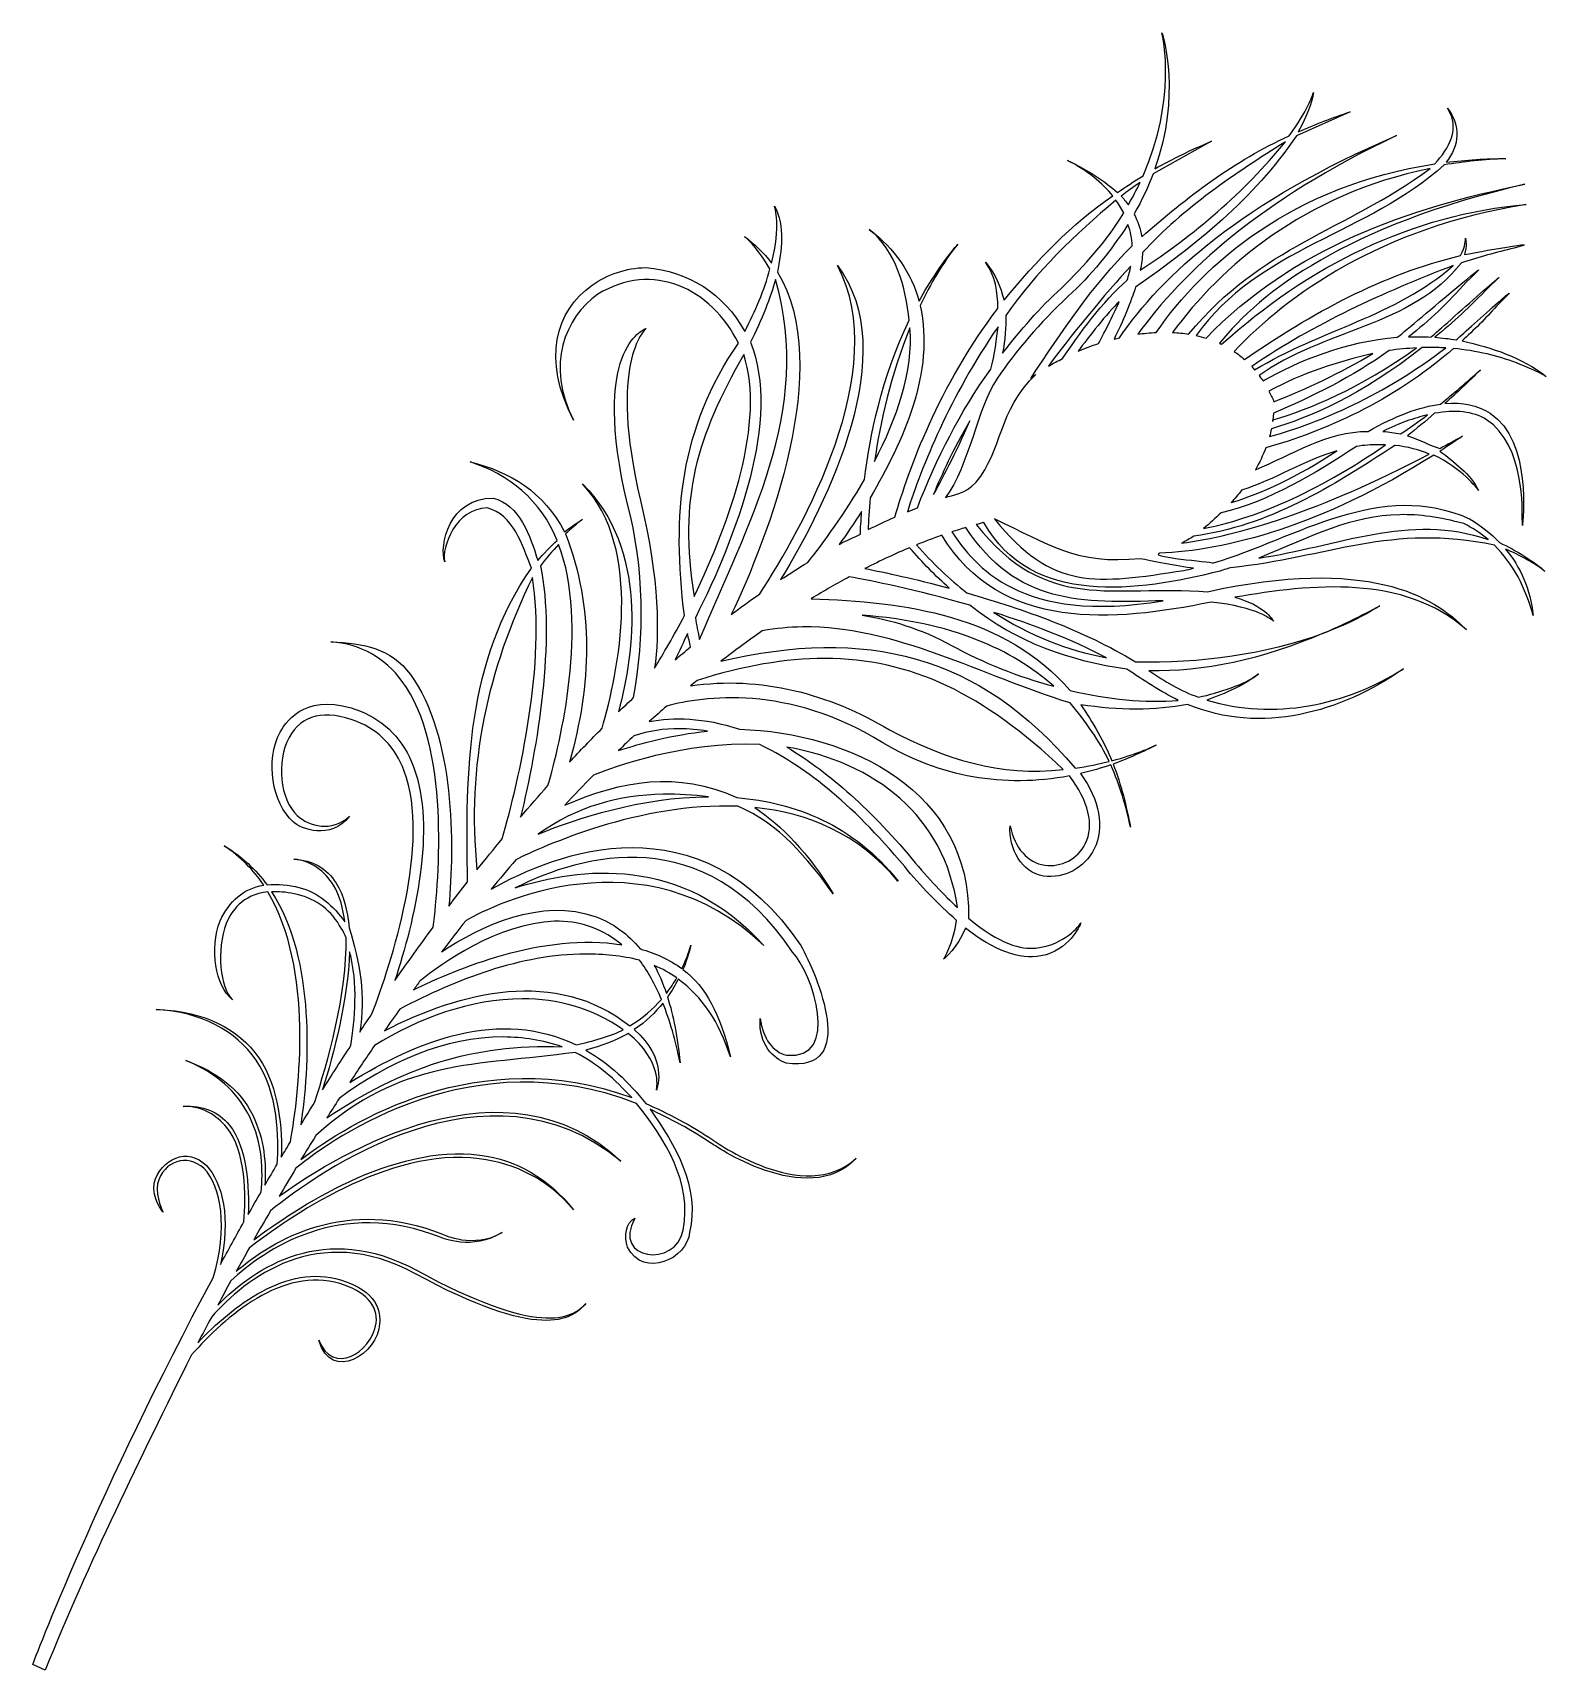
# Model space of a CAD drawing. Header units: centimetres. Extents: x -9.7 to 8.7, y -8.6 to 11.3.
import ezdxf

# ---------------------------------------------------------------- set-up
doc = ezdxf.new("R2010")
doc.units = ezdxf.units.CM
doc.header["$MEASUREMENT"] = 0
doc.layers.add('Layer 1', color=7, linetype='Continuous')

msp = doc.modelspace()

# ---------------------------------------------------------------- linework, layer by layer
at = {"layer": 'Layer 1', "color": 176}
for points, knots in [([(4.00495, 11.32029), (4.02115, 11.25744), (4.18515, 10.51555), (3.77592, 9.58066), (3.77592, 9.58066), (3.66876, 9.51594), (3.56618, 9.44841), (3.46587, 9.37891), (3.46587, 9.37891), (3.32177, 9.50908), (3.11272, 9.64805), (2.85732, 9.76835), (2.85732, 9.76835), (3.10095, 9.64659), (3.28663, 9.4888), (3.40964, 9.33923), (3.40964, 9.33923), (2.90649, 8.99487), (2.48162, 8.54818), (2.08755, 8.07005), (2.08755, 8.07005), (2.04354, 8.22728), (1.98124, 8.40241), (1.86018, 8.53059), (1.86018, 8.53059), (1.98077, 8.37287), (2.01382, 8.16518), (2.01066, 7.97083), (2.01066, 7.97083), (1.29262, 7.01773), (0.92954, 6.02414), (0.76133, 5.43331), (0.76133, 5.43331), (0.65189, 5.38558), (0.54305, 5.33519), (0.43473, 5.28201), (0.43473, 5.28201), (0.4387, 5.37931), (0.44667, 5.51327), (0.46119, 5.66979), (0.46119, 5.66979), (0.86126, 6.36455), (1.25118, 7.18558), (1.06643, 8.00721), (1.06643, 8.00721), (1.19254, 8.26771), (1.34272, 8.52132), (1.52366, 8.75135), (1.52366, 8.75135), (1.34068, 8.52972), (1.18501, 8.2973), (1.05402, 8.05848), (1.05402, 8.05848), (0.96134, 8.40415), (0.75812, 8.69585), (0.44879, 8.92912), (0.44879, 8.92912), (0.77314, 8.67168), (0.89112, 8.22681), (0.93579, 7.82614), (0.93579, 7.82614), (0.59854, 7.12573), (0.45283, 6.41163), (0.39091, 5.88889), (0.39091, 5.88889), (0.15361, 5.47675), (-0.1102, 5.11932), (-0.29949, 4.88182), (-0.29949, 4.88182), (-0.40892, 4.81535), (-0.51941, 4.7456), (-0.62773, 4.67429), (-0.62773, 4.67429), (-0.05374, 5.61765), (0.85351, 7.44301), (0.06349, 8.4909), (0.06349, 8.4909), (0.73408, 7.22182), (-0.37262, 5.28024), (-0.8824, 4.50066), (-0.8824, 4.50066), (-0.99855, 4.41973), (-1.11357, 4.33544), (-1.22801, 4.2493), (-1.22801, 4.2493), (-0.78505, 5.17768), (0.03079, 7.27529), (-0.6666, 8.40988), (-0.6666, 8.40988), (-0.6173, 8.67202), (-0.56903, 8.96768), (-0.70298, 9.21438), (-0.70298, 9.21438), (-0.69574, 9.19569), (-0.62233, 8.97648), (-0.73936, 8.5215), (-0.73936, 8.5215), (-0.82995, 8.64803), (-0.94545, 8.75084), (-1.0676, 8.84561), (-1.0676, 8.84561), (-0.94086, 8.73623), (-0.83958, 8.59039), (-0.76085, 8.45019), (-0.76085, 8.45019), (-0.81927, 8.18505), (-0.94296, 7.93991), (-1.06264, 7.69137), (-1.06264, 7.69137), (-1.32715, 8.1561), (-1.74186, 8.41953), (-2.26815, 8.4661), (-2.26815, 8.4661), (-2.50444, 8.46232), (-2.7296, 8.38513), (-2.91721, 8.25278), (-2.91721, 8.25278), (-3.36222, 7.93853), (-3.53012, 7.35683), (-3.14541, 6.60988), (-3.14541, 6.60988), (-3.48545, 7.2837), (-3.24694, 7.86136), (-2.85106, 8.14116), (-2.85106, 8.14116), (-2.18576, 8.5529), (-1.46572, 8.21177), (-1.14202, 7.54833), (-1.14202, 7.54833), (-1.85191, 6.50735), (-1.95091, 5.46602), (-1.79686, 4.23607), (-1.79686, 4.23607), (-1.92299, 3.98782), (-2.05773, 3.77218), (-2.15984, 3.59611), (-2.15984, 3.59611), (-2.10166, 4.00898), (-2.09672, 4.64909), (-2.33099, 5.63589), (-2.33099, 5.63589), (-2.72575, 7.30019), (-2.28528, 7.70901), (-2.26071, 7.72775), (-2.26071, 7.72775), (-2.29979, 7.71506), (-2.93475, 7.46668), (-2.48974, 5.59206), (-2.48974, 5.59206), (-2.28203, 4.82867), (-2.27925, 3.9692), (-2.4145, 3.24058), (-2.4145, 3.24058), (-2.47614, 3.18246), (-2.53838, 3.12519), (-2.59971, 3.06529), (-2.59971, 3.06529), (-2.40284, 3.80154), (-2.23819, 5.04248), (-3.0371, 5.83846), (-3.0371, 5.83846), (-2.28217, 5.04473), (-2.59973, 3.54562), (-2.79814, 2.86686), (-2.79814, 2.86686), (-2.93184, 2.73209), (-3.0638, 2.5949), (-3.19419, 2.4551), (-3.19419, 2.4551), (-2.9271, 3.39818), (-2.89399, 4.32653), (-3.24132, 5.22909), (-3.24132, 5.22909), (-3.17655, 5.29029), (-3.11002, 5.35075), (-3.03792, 5.4052), (-3.03792, 5.4052), (-3.11429, 5.3591), (-3.18523, 5.30739), (-3.25372, 5.25389), (-3.25372, 5.25389), (-3.51277, 5.74208), (-3.9098, 5.98459), (-4.40218, 6.10387), (-4.40218, 6.10387), (-3.93427, 5.95734), (-3.54156, 5.64135), (-3.34467, 5.15054), (-3.34467, 5.15054), (-3.41862, 5.08377), (-3.51615, 4.97718), (-3.57867, 4.90663), (-3.57867, 4.90663), (-3.67539, 5.20859), (-3.79496, 5.58001), (-4.12271, 5.66565), (-4.12271, 5.66565), (-4.65845, 5.66566), (-4.77933, 5.08513), (-4.71059, 4.88926), (-4.71059, 4.88926), (-4.75494, 5.06168), (-4.57198, 5.54493), (-4.19299, 5.54493), (-4.19299, 5.54493), (-3.87911, 5.46587), (-3.7632, 5.08941), (-3.65721, 4.81237), (-3.65721, 4.81237), (-4.44366, 3.68405), (-4.45843, 2.35122), (-4.43195, 1.00072), (-4.43195, 1.00072), (-4.50833, 0.90306), (-4.5849, 0.80549), (-4.66015, 0.70637), (-4.66015, 0.70637), (-4.59264, 1.43287), (-4.58565, 2.78655), (-5.12813, 3.52005), (-5.12813, 3.52005), (-5.36542, 3.84065), (-5.69272, 3.90046), (-6.09303, 3.91857), (-6.09303, 3.91857), (-5.7308, 3.88849), (-5.43927, 3.72631), (-5.2257, 3.43736), (-5.2257, 3.43736), (-4.64371, 2.65044), (-4.77584, 1.04931), (-4.85032, 0.45005), (-4.85032, 0.45005), (-5.00871, 0.23595), (-5.1645, 0.01982), (-5.31665, -0.19818), (-5.31665, -0.19818), (-5.07544, 0.53487), (-4.80842, 1.64951), (-5.08927, 2.39887), (-5.08927, 2.39887), (-5.21211, 2.72581), (-5.42904, 2.95292), (-5.73502, 3.07439), (-5.73502, 3.07439), (-6.35926, 3.32216), (-6.62415, 2.97911), (-6.70902, 2.82138), (-6.70902, 2.82138), (-6.89774, 2.47087), (-6.80544, 1.96219), (-6.55027, 1.72832), (-6.55027, 1.72832), (-6.45925, 1.64492), (-6.10408, 1.50045), (-5.86566, 1.79777), (-5.86566, 1.79777), (-6.08453, 1.60137), (-6.35629, 1.67293), (-6.50314, 1.8077), (-6.50314, 1.8077), (-6.71252, 2.00047), (-6.76093, 2.46032), (-6.60236, 2.75523), (-6.60236, 2.75523), (-6.45383, 3.03202), (-6.16078, 3.10017), (-5.77719, 2.94788), (-5.77719, 2.94788), (-5.50527, 2.84031), (-5.31198, 2.63829), (-5.20255, 2.34761), (-5.20255, 2.34761), (-4.87367, 1.47255), (-5.36189, 0.00568), (-5.59529, -0.60415), (-5.59529, -0.60415), (-5.64498, -0.67781), (-5.69388, -0.75112), (-5.74246, -0.82491), (-5.74246, -0.82491), (-5.67041, -0.38773), (-5.74232, 0.03165), (-5.8731, 0.44013), (-5.8731, 0.44013), (-5.89041, 0.65285), (-5.93862, 0.84086), (-6.0302, 0.98583), (-6.0302, 0.98583), (-6.14376, 1.16635), (-6.31609, 1.26321), (-6.54448, 1.27688), (-6.54448, 1.27688), (-6.33055, 1.25617), (-6.16806, 1.12837), (-6.06327, 0.96103), (-6.06327, 0.96103), (-5.97778, 0.82741), (-5.94756, 0.67091), (-5.92354, 0.51372), (-5.92354, 0.51372), (-6.05167, 0.70167), (-6.25645, 0.87816), (-6.48164, 0.93292), (-6.48164, 0.93292), (-6.60881, 0.96671), (-6.73954, 0.97345), (-6.86942, 0.96351), (-6.86942, 0.96351), (-7.00596, 1.14817), (-7.17644, 1.30964), (-7.38949, 1.43728), (-7.38949, 1.43728), (-7.1928, 1.30721), (-7.03482, 1.14433), (-6.90911, 0.95938), (-6.90911, 0.95938), (-7.16543, 0.92055), (-7.32175, 0.76446), (-7.43993, 0.52695), (-7.43993, 0.52695), (-7.57003, 0.18973), (-7.49604, -0.26658), (-7.28945, -0.43217), (-7.28945, -0.43217), (-7.44188, -0.29311), (-7.48585, 0.1788), (-7.36469, 0.49305), (-7.36469, 0.49305), (-7.30885, 0.63869), (-7.17301, 0.84632), (-6.86033, 0.87835), (-6.86033, 0.87835), (-6.30284, -0.0475), (-6.47448, -1.54285), (-6.58499, -2.15857), (-6.58499, -2.15857), (-6.62228, -2.22103), (-6.65968, -2.28299), (-6.69661, -2.34544), (-6.69661, -2.34544), (-6.68382, -2.02153), (-6.71852, -1.50262), (-6.97029, -1.13827), (-6.97029, -1.13827), (-7.22044, -0.77695), (-7.62987, -0.57919), (-8.18655, -0.54958), (-8.18655, -0.54958), (-8.18655, -0.54958), (-8.21632, -0.54958), (-8.21632, -0.54958), (-8.21632, -0.54958), (-7.67247, -0.57864), (-7.24569, -0.81423), (-7.00337, -1.16473), (-7.00337, -1.16473), (-6.73139, -1.5582), (-6.7228, -2.12097), (-6.74705, -2.43225), (-6.74705, -2.43225), (-6.79708, -2.51619), (-6.8458, -2.60078), (-6.89505, -2.68526), (-6.89505, -2.68526), (-6.87886, -2.43984), (-6.90094, -2.12711), (-7.04388, -1.83529), (-7.04388, -1.83529), (-7.19906, -1.51845), (-7.47692, -1.31257), (-7.85499, -1.17052), (-7.85499, -1.17052), (-7.48986, -1.3197), (-7.23092, -1.54943), (-7.08026, -1.85596), (-7.08026, -1.85596), (-6.92392, -2.17444), (-6.91594, -2.51979), (-6.94218, -2.76877), (-6.94218, -2.76877), (-6.99485, -2.86026), (-7.04782, -2.95174), (-7.09928, -3.04245), (-7.09928, -3.04245), (-7.08401, -2.71943), (-7.11043, -2.21922), (-7.32831, -1.95435), (-7.32831, -1.95435), (-7.46175, -1.79245), (-7.64909, -1.71632), (-7.88807, -1.7278), (-7.88807, -1.7278), (-7.66249, -1.72297), (-7.48368, -1.83386), (-7.35973, -1.98494), (-7.35973, -1.98494), (-7.12462, -2.27101), (-7.12538, -2.82342), (-7.15054, -3.13257), (-7.15054, -3.13257), (-7.24788, -3.30379), (-7.34233, -3.47697), (-7.43662, -3.65016), (-7.43662, -3.65016), (-7.30708, -3.09171), (-7.4104, -2.65623), (-7.60695, -2.44714), (-7.60695, -2.44714), (-7.82959, -2.21787), (-8.1623, -2.36156), (-8.24277, -2.66294), (-8.24277, -2.66294), (-8.27125, -2.84846), (-8.13839, -3.00686), (-8.13281, -3.01351), (-8.13281, -3.01351), (-8.13392, -3.01224), (-8.22629, -2.83481), (-8.20061, -2.67038), (-8.20061, -2.67038), (-8.12561, -2.38477), (-7.84243, -2.30118), (-7.63671, -2.47938), (-7.63671, -2.47938), (-7.42398, -2.7054), (-7.34251, -3.20624), (-7.52509, -3.81057), (-7.52509, -3.81057), (-8.91038, -6.38076), (-9.69801, -8.45963), (-9.717, -8.51105), (-9.717, -8.51105), (-9.717, -8.51105), (-9.56652, -8.58133), (-9.56652, -8.58133), (-9.56652, -8.58133), (-9.03818, -7.26942), (-8.41166, -6.01051), (-7.78885, -4.74984), (-7.78885, -4.74984), (-7.37757, -4.28294), (-6.68113, -3.67197), (-5.98637, -3.88085), (-5.98637, -3.88085), (-5.67648, -3.97452), (-5.51807, -4.14511), (-5.5432, -4.36454), (-5.5432, -4.36454), (-5.60569, -4.73821), (-6.07896, -4.99822), (-6.23938, -4.56794), (-6.23938, -4.56794), (-6.09224, -5.09746), (-5.5166, -4.7354), (-5.50268, -4.3695), (-5.50268, -4.3695), (-5.48649, -4.22809), (-5.52671, -3.97239), (-5.97563, -3.83702), (-5.97563, -3.83702), (-6.6311, -3.63973), (-7.28434, -4.15032), (-7.7103, -4.60184), (-7.7103, -4.60184), (-7.6545, -4.4962), (-7.59827, -4.39079), (-7.54245, -4.28516), (-7.54245, -4.28516), (-7.13662, -3.82691), (-6.25671, -3.11567), (-5.07191, -3.76013), (-5.07191, -3.76013), (-3.56001, -4.58257), (-3.16798, -4.33188), (-2.99576, -4.12393), (-2.99576, -4.12393), (-3.16835, -4.31627), (-3.57464, -4.52438), (-5.05289, -3.72044), (-5.05289, -3.72044), (-6.16755, -3.11423), (-7.01815, -3.68491), (-7.46804, -4.14295), (-7.46804, -4.14295), (-7.41473, -4.04451), (-7.36222, -3.94644), (-7.30929, -3.85025), (-7.30929, -3.85025), (-6.90671, -3.47201), (-5.98505, -2.82802), (-4.75275, -3.32357), (-4.75275, -3.32357), (-4.74908, -3.32527), (-4.3736, -3.48745), (-4.01275, -3.26156), (-4.01275, -3.26156), (-4.35776, -3.46318), (-4.73233, -3.28449), (-4.73704, -3.28223), (-4.73704, -3.28223), (-5.90401, -2.81387), (-6.79809, -3.34856), (-7.24645, -3.73533), (-7.24645, -3.73533), (-7.19285, -3.63863), (-7.13827, -3.54441), (-7.08522, -3.45007), (-7.08522, -3.45007), (-6.63574, -3.09775), (-5.38885, -2.21942), (-4.29056, -2.36445), (-4.29056, -2.36445), (-3.8497, -2.42275), (-3.44868, -2.61662), (-3.14706, -2.98374), (-3.14706, -2.98374), (-3.44978, -2.6026), (-3.8325, -2.38012), (-4.28477, -2.32063), (-4.28477, -2.32063), (-5.33783, -2.18158), (-6.52337, -2.96672), (-7.03148, -3.35168), (-7.03148, -3.35168), (-6.96402, -3.23308), (-6.89685, -3.11433), (-6.82725, -2.99697), (-6.82725, -2.99697), (-6.26129, -2.53871), (-4.19114, -1.04966), (-2.5716, -2.39422), (-2.5716, -2.39422), (-3.96465, -1.08002), (-5.96315, -2.27526), (-6.72059, -2.81755), (-6.72059, -2.81755), (-6.65515, -2.70464), (-6.58604, -2.59388), (-6.5205, -2.48104), (-6.5205, -2.48104), (-6.03499, -2.08587), (-4.36317, -0.91934), (-2.37977, -1.69225), (-2.37977, -1.69225), (-2.03104, -2.12274), (-1.69925, -2.66), (-1.81423, -3.23096), (-1.81423, -3.23096), (-1.89652, -3.69471), (-2.68861, -3.60184), (-2.40044, -3.08792), (-2.40044, -3.08792), (-2.51323, -3.13929), (-2.5322, -3.31038), (-2.48809, -3.4385), (-2.48809, -3.4385), (-2.2896, -3.83319), (-1.75745, -3.57406), (-1.73568, -3.26156), (-1.73568, -3.26156), (-1.60503, -2.71429), (-1.90781, -2.19457), (-2.21523, -1.76335), (-2.21523, -1.76335), (-1.99256, -1.86783), (-1.69144, -2.02511), (-1.47605, -2.17346), (-1.47605, -2.17346), (-1.46545, -2.18131), (-0.30014, -2.99321), (0.29004, -2.35867), (0.29004, -2.35867), (-0.33755, -2.94305), (-1.44174, -2.14328), (-1.4529, -2.13542), (-1.4529, -2.13542), (-1.69792, -1.96688), (-2.02129, -1.80213), (-2.26815, -1.69225), (-2.26815, -1.69225), (-2.46839, -1.43278), (-2.71229, -1.21141), (-2.9941, -1.04402), (-2.9941, -1.04402), (-2.82138, -0.99735), (-2.60603, -0.91837), (-2.48064, -0.84227), (-2.48064, -0.84227), (-2.07193, -1.1735), (-2.12858, -1.4925), (-2.13751, -1.52936), (-2.13751, -1.52936), (-2.12411, -1.49008), (-2.00254, -1.14982), (-2.40623, -0.79514), (-2.40623, -0.79514), (-2.26385, -0.69724), (-2.14942, -0.58607), (-2.05896, -0.47186), (-2.05896, -0.47186), (-1.97521, -0.68276), (-1.90533, -0.92427), (-1.85061, -1.19863), (-1.85061, -1.19863), (-1.87908, -0.88976), (-1.93071, -0.62549), (-2.00274, -0.39827), (-2.00274, -0.39827), (-1.9497, -0.32388), (-1.90784, -0.25092), (-1.8721, -0.18081), (-1.8721, -0.18081), (-1.58343, -0.39178), (-1.37109, -0.70685), (-1.23876, -1.12505), (-1.23876, -1.12505), (-1.36383, -0.60472), (-1.53279, -0.27998), (-1.81588, -0.06423), (-1.81588, -0.06423), (-1.75278, 0.08443), (-1.72667, 0.19869), (-1.71997, 0.2326), (-1.71997, 0.2326), (-1.7289, 0.19694), (-1.75904, 0.0865), (-1.82828, -0.05431), (-1.82828, -0.05431), (-1.98003, 0.05858), (-2.15444, 0.13529), (-2.33595, 0.18547), (-2.33595, 0.18547), (-2.48453, 0.36727), (-2.66199, 0.49667), (-2.86842, 0.57408), (-2.86842, 0.57408), (-3.53287, 0.82366), (-4.28603, 0.45494), (-4.74779, 0.15157), (-4.74779, 0.15157), (-4.64968, 0.27926), (-4.55199, 0.40732), (-4.45096, 0.53273), (-4.45096, 0.53273), (-4.10991, 0.72252), (-2.2986, 1.62333), (-0.83031, 0.22516), (-0.83031, 0.22516), (-1.82135, 1.33191), (-3.07817, 1.17913), (-3.854, 0.92713), (-3.854, 0.92713), (-3.03234, 1.33896), (-1.5565, 1.74461), (-0.48304, 0.14743), (-0.48304, 0.14743), (-0.23923, -0.10585), (0.10816, -1.17257), (-0.55663, -1.10686), (-0.55663, -1.10686), (-0.72302, -1.06818), (-0.84226, -0.90172), (-0.87743, -0.6612), (-0.87743, -0.6612), (-0.89642, -0.97726), (-0.70955, -1.15442), (-0.56159, -1.20277), (-0.56159, -1.20277), (0.32911, -1.33123), (-0.18432, -0.13073), (-0.38382, 0.22516), (-0.38382, 0.22516), (-1.60774, 2.04719), (-3.36919, 1.35219), (-4.14587, 0.91225), (-4.14587, 0.91225), (-4.04723, 1.03249), (-3.94701, 1.15141), (-3.84573, 1.26943), (-3.84573, 1.26943), (-3.52273, 1.42942), (-2.34197, 1.96838), (-1.14781, 1.91932), (-1.14781, 1.91932), (-0.64597, 1.70714), (-0.302, 1.28775), (0.01057, 0.85602), (0.01057, 0.85602), (-0.29166, 1.35237), (-0.61572, 1.68506), (-0.94193, 1.90361), (-0.94193, 1.90361), (-0.30582, 1.83943), (0.31701, 1.59093), (0.79771, 1.00898), (0.79771, 1.00898), (0.79771, 1.00898), (0.80102, 1.01064), (0.80102, 1.01064), (0.80102, 1.01064), (0.25662, 1.69413), (-0.45498, 1.96637), (-1.16186, 2.02432), (-1.16186, 2.02432), (-1.87981, 2.35196), (-2.55797, 2.23587), (-3.25207, 1.93172), (-3.25207, 1.93172), (-3.13718, 2.05515), (-3.02155, 2.17792), (-2.9015, 2.29635), (-2.9015, 2.29635), (-2.66305, 2.39374), (-1.80905, 2.71041), (-0.8824, 2.66842), (-0.8824, 2.66842), (-0.37485, 2.43031), (0.21785, 1.98061), (0.87956, 1.18592), (0.87956, 1.18592), (1.07061, 0.95047), (1.28327, 0.73416), (1.5096, 0.53273), (1.5096, 0.53273), (1.4727, 0.24689), (1.35418, 0.06304), (1.35251, 0.06062), (1.35251, 0.06062), (1.3597, 0.07146), (1.52473, 0.19809), (1.61792, 0.43682), (1.61792, 0.43682), (1.96502, 0.16657), (2.27231, 0.0523), (2.53569, 0.10031), (2.53569, 0.10031), (2.87517, 0.16316), (3.00875, 0.47066), (3.02104, 0.50214), (3.02104, 0.50214), (3.00428, 0.47489), (2.82789, 0.23483), (2.47451, 0.19622), (2.47451, 0.19622), (2.29452, 0.17644), (2.03714, 0.23988), (1.65595, 0.55754), (1.65595, 0.55754), (1.68793, 2.09945), (0.22771, 2.81472), (-1.12879, 2.85528), (-1.12879, 2.85528), (-1.56468, 3.00197), (-1.93383, 3.00317), (-2.22433, 2.94788), (-2.22433, 2.94788), (-2.1523, 3.01255), (-2.08219, 3.07559), (-2.01184, 3.13723), (-2.01184, 3.13723), (-1.57353, 3.25567), (-0.54218, 3.40709), (0.6125, 2.69157), (0.6125, 2.69157), (1.30935, 2.27364), (2.08529, 2.14062), (2.8813, 2.28725), (2.8813, 2.28725), (3.11436, 1.98824), (3.18614, 1.68899), (3.07478, 1.46374), (3.07478, 1.46374), (2.98433, 1.28008), (2.78104, 1.17434), (2.58282, 1.20329), (2.58282, 1.20329), (2.37176, 1.23417), (2.21782, 1.40804), (2.16031, 1.68119), (2.16031, 1.68119), (2.13965, 1.40381), (2.30574, 1.10907), (2.56711, 1.071), (2.56711, 1.071), (2.81552, 1.03474), (3.06863, 1.16966), (3.18309, 1.40173), (3.18309, 1.40173), (3.31221, 1.66284), (3.25032, 1.99132), (3.0169, 2.31702), (3.0169, 2.31702), (3.151, 2.34842), (3.27372, 2.3843), (3.38318, 2.42285), (3.38318, 2.42285), (3.49534, 2.17339), (3.5726, 1.91739), (3.62296, 1.66548), (3.62296, 1.66548), (3.57625, 1.9192), (3.51042, 2.17855), (3.41295, 2.43277), (3.41295, 2.43277), (3.69319, 2.53249), (3.8794, 2.63604), (3.93467, 2.66263), (3.93467, 2.66263), (3.88051, 2.63664), (3.68647, 2.54861), (3.39724, 2.47246), (3.39724, 2.47246), (3.31195, 2.68824), (3.15893, 2.95259), (3.01855, 3.15376), (3.01855, 3.15376), (3.47936, 3.08102), (3.92738, 3.0797), (4.31749, 3.1579), (4.31749, 3.1579), (5.21061, 2.78122), (6.184, 3.06323), (6.941, 3.58867), (6.941, 3.58867), (6.23307, 3.14176), (5.36522, 2.96411), (4.55066, 3.20999), (4.55066, 3.20999), (4.76369, 3.28251), (5.03309, 3.40296), (5.1807, 3.52997), (5.1807, 3.52997), (5.01845, 3.39797), (4.69863, 3.29988), (4.44979, 3.24471), (4.44979, 3.24471), (4.23284, 3.32061), (4.03694, 3.43903), (3.84786, 3.56717), (3.84786, 3.56717), (4.50844, 3.54891), (5.21801, 3.69982), (5.97858, 4.02689), (5.97858, 4.02689), (5.28812, 3.7705), (4.45315, 3.65581), (3.68332, 3.67549), (3.68332, 3.67549), (3.04324, 4.06301), (2.34081, 4.30699), (1.63528, 4.51223), (1.63528, 4.51223), (1.42143, 4.68205), (1.21686, 4.87577), (1.0226, 5.09514), (1.0226, 5.09514), (1.12385, 5.13721), (1.22705, 5.17668), (1.33018, 5.21255), (1.33018, 5.21255), (2.04893, 4.03559), (3.41937, 4.15995), (4.60357, 4.40061), (4.60357, 4.40061), (5.17635, 4.34062), (5.34845, 4.1803), (5.36012, 4.16827), (5.36012, 4.16827), (5.34623, 4.19654), (5.25741, 4.35475), (4.89296, 4.45932), (4.89296, 4.45932), (5.82362, 4.61897), (6.94714, 4.74151), (7.70581, 4.06244), (7.70581, 4.06244), (7.30559, 4.48353), (6.49884, 4.9507), (4.56141, 4.52712), (4.56141, 4.52712), (3.39362, 4.61421), (2.61237, 4.25566), (1.75021, 5.34319), (1.75021, 5.34319), (1.78104, 5.35188), (1.81187, 5.3604), (1.84281, 5.36882), (1.84281, 5.36882), (2.41569, 4.3342), (3.73077, 4.53459), (4.6937, 4.77268), (4.6937, 4.77268), (4.74157, 4.78683), (4.78977, 4.80253), (4.83839, 4.81816), (4.83839, 4.81816), (6.02358, 4.93834), (6.79495, 5.36108), (8.04729, 5.09184), (8.04729, 5.09184), (8.2735, 4.86893), (8.42693, 4.57026), (8.51693, 4.23773), (8.51693, 4.23773), (8.48511, 4.55845), (8.36316, 4.8273), (8.18041, 5.04553), (8.18041, 5.04553), (8.34731, 4.97442), (8.56266, 4.8609), (8.65997, 4.77268), (8.65997, 4.77268), (8.5542, 4.88043), (8.29828, 5.0353), (8.11013, 5.12326), (8.11013, 5.12326), (8.00327, 5.23475), (7.8796, 5.33198), (7.74385, 5.4143), (7.74385, 5.4143), (6.6638, 5.89537), (5.65243, 5.18599), (4.63251, 4.87604), (4.63251, 4.87604), (4.57734, 4.89332), (3.84501, 4.94787), (3.97519, 4.99427), (3.97519, 4.99427), (4.76864, 5.02484), (5.94143, 5.31696), (7.30977, 6.18738), (7.30977, 6.18738), (7.64309, 6.02876), (7.84183, 5.77948), (7.85382, 5.75826), (7.85382, 5.75826), (7.75639, 5.95714), (7.55627, 6.10345), (7.38501, 6.23451), (7.38501, 6.23451), (7.47716, 6.294), (7.56794, 6.35561), (7.65868, 6.41723), (7.65868, 6.41723), (7.56483, 6.36587), (7.47298, 6.31675), (7.38253, 6.2684), (7.38253, 6.2684), (7.26593, 6.30302), (7.12135, 6.38247), (6.99061, 6.42302), (6.99061, 6.42302), (7.09888, 6.50851), (7.20831, 6.59838), (7.31969, 6.69505), (7.31969, 6.69505), (7.56366, 6.73778), (7.78883, 6.72241), (7.95138, 6.61732), (7.95138, 6.61732), (8.42431, 6.31093), (8.38354, 5.46079), (8.38298, 5.45233), (8.38298, 5.45233), (8.38298, 5.45233), (8.38629, 5.33327), (8.38629, 5.33327), (8.38629, 5.33327), (8.38852, 5.37013), (8.51057, 6.36025), (7.9952, 6.69505), (7.9952, 6.69505), (7.84277, 6.79355), (7.65877, 6.83284), (7.44536, 6.81411), (7.44536, 6.81411), (7.5868, 6.94184), (7.73102, 7.07753), (7.87697, 7.22339), (7.87697, 7.22339), (7.71053, 7.0739), (7.54874, 6.93669), (7.38997, 6.80667), (7.38997, 6.80667), (7.13703, 6.77404), (6.84349, 6.66388), (6.51188, 6.47594), (6.51188, 6.47594), (6.00837, 6.47335), (5.58844, 6.19411), (5.14101, 6.00713), (5.14101, 6.00713), (5.19037, 6.0931), (5.2336, 6.18315), (5.26834, 6.27585), (5.26834, 6.27585), (5.97568, 6.47529), (6.80144, 6.83395), (7.55037, 7.48218), (7.55037, 7.48218), (7.68494, 7.47009), (7.82093, 7.44806), (7.95717, 7.41604), (7.95717, 7.41604), (8.19553, 7.36044), (8.43616, 7.27213), (8.67402, 7.14401), (8.67402, 7.14401), (8.37762, 7.37517), (8.01542, 7.49307), (7.6529, 7.57479), (7.6529, 7.57479), (7.79584, 7.70472), (7.93697, 7.84522), (8.0721, 7.99812), (8.0721, 7.99812), (8.58468, 8.49974), (7.67333, 7.66253), (7.58179, 7.58801), (7.58179, 7.58801), (7.4953, 7.60252), (7.40875, 7.61196), (7.32382, 7.61861), (7.32382, 7.61861), (7.53488, 7.79386), (7.75286, 7.99502), (7.97453, 8.22467), (7.97453, 8.22467), (8.47216, 8.68716), (7.33314, 7.66796), (7.27504, 7.62191), (7.27504, 7.62191), (7.18439, 7.62696), (7.09239, 7.62725), (7.00384, 7.62439), (7.00384, 7.62439), (7.25129, 7.82084), (7.48877, 8.04164), (7.70416, 8.29081), (7.70416, 8.29081), (8.29797, 8.83863), (6.95386, 7.6798), (6.86493, 7.61861), (6.86493, 7.61861), (6.24124, 7.56936), (5.66765, 7.33493), (5.23527, 7.08944), (5.23527, 7.08944), (5.2214, 7.10942), (5.20706, 7.12856), (5.18814, 7.15393), (5.18814, 7.15393), (5.95392, 7.71298), (7.04213, 7.74596), (7.64463, 8.5248), (7.64463, 8.5248), (7.85664, 8.59237), (8.07105, 8.65205), (8.28707, 8.70257), (8.28707, 8.70257), (8.7372, 8.81879), (7.79761, 8.64856), (7.68266, 8.6232), (7.68266, 8.6232), (7.71636, 8.7327), (7.69766, 8.80663), (7.69341, 8.82329), (7.69341, 8.82329), (7.69447, 8.80668), (7.69764, 8.72771), (7.63388, 8.61162), (7.63388, 8.61162), (6.68356, 8.38517), (5.82305, 7.90885), (5.00789, 7.34989), (5.00789, 7.34989), (4.9677, 7.38502), (4.92565, 7.41761), (4.88221, 7.44663), (4.88221, 7.44663), (5.53829, 8.13587), (6.6576, 8.94509), (8.43176, 9.23339), (8.43176, 9.23339), (7.04921, 9.11612), (5.78165, 8.48317), (4.7309, 7.53344), (4.7309, 7.53344), (4.72212, 7.53767), (4.71332, 7.54265), (4.70445, 7.54667), (4.70445, 7.54667), (5.2057, 8.172), (6.24931, 8.97262), (8.41605, 9.47896), (8.41605, 9.47896), (7.00068, 9.19223), (5.5955, 8.70396), (4.54239, 7.60868), (4.54239, 7.60868), (4.50359, 7.62062), (4.4633, 7.63048), (4.42333, 7.63928), (4.42333, 7.63928), (5.17515, 8.70848), (6.50821, 8.87072), (7.4371, 9.7146), (7.4371, 9.7146), (7.67378, 9.75339), (7.92383, 9.77925), (8.18702, 9.78984), (8.18702, 9.78984), (7.94438, 9.79302), (7.70226, 9.77401), (7.46107, 9.74685), (7.46107, 9.74685), (7.62195, 9.95127), (7.64217, 10.19279), (7.47513, 10.40169), (7.47513, 10.40169), (7.64106, 10.16081), (7.49079, 9.91607), (7.32382, 9.72618), (7.32382, 9.72618), (5.59203, 9.46484), (4.51738, 8.51524), (3.93467, 7.67731), (3.93467, 7.67731), (3.8606, 7.67364), (3.78599, 7.66667), (3.71143, 7.65581), (3.71143, 7.65581), (4.24736, 8.39876), (5.19112, 9.28453), (6.85749, 10.07014), (6.85749, 10.07014), (4.98374, 9.27148), (4.00205, 8.36619), (3.48819, 7.61282), (3.48819, 7.61282), (3.4666, 7.60778), (3.44519, 7.60348), (3.4237, 7.59794), (3.4237, 7.59794), (3.52976, 7.79826), (3.63346, 8.06995), (3.6858, 8.22632), (3.6858, 8.22632), (4.41822, 8.74413), (5.11751, 9.29406), (5.63958, 10.066), (5.63958, 10.066), (5.63958, 10.066), (6.29443, 10.3587), (6.29443, 10.3587), (6.29443, 10.3587), (6.07497, 10.28817), (5.86546, 10.20517), (5.66273, 10.11479), (5.66273, 10.11479), (5.81768, 10.3898), (5.84434, 10.56149), (5.84712, 10.59269), (5.84712, 10.59269), (5.83826, 10.56213), (5.77593, 10.37317), (5.55277, 10.066), (5.55277, 10.066), (4.89196, 9.76997), (4.31065, 9.32444), (3.76021, 8.83817), (3.76021, 8.83817), (3.74688, 8.93776), (3.70856, 9.02842), (3.66761, 9.11764), (3.66761, 9.11764), (3.76258, 9.28509), (3.83927, 9.44808), (3.89829, 9.60546), (3.89829, 9.60546), (3.89829, 9.60546), (4.61019, 10.00151), (4.61019, 10.00151), (4.61019, 10.00151), (4.36619, 9.90059), (4.1367, 9.7885), (3.92062, 9.66582), (3.92062, 9.66582), (4.23721, 10.56808), (4.02506, 11.26107), (4.00495, 11.32029)], [0, 0, 0, 0, 0.00334448, 0.00334448, 0.00334448, 0.00334448, 0.00668896, 0.00668896, 0.00668896, 0.00668896, 0.01003344, 0.01003344, 0.01003344, 0.01003344, 0.01337793, 0.01337793, 0.01337793, 0.01337793, 0.01672241, 0.01672241, 0.01672241, 0.01672241, 0.02006689, 0.02006689, 0.02006689, 0.02006689, 0.02341137, 0.02341137, 0.02341137, 0.02341137, 0.02675585, 0.02675585, 0.02675585, 0.02675585, 0.03010033, 0.03010033, 0.03010033, 0.03010033, 0.03344482, 0.03344482, 0.03344482, 0.03344482, 0.0367893, 0.0367893, 0.0367893, 0.0367893, 0.04013378, 0.04013378, 0.04013378, 0.04013378, 0.04347826, 0.04347826, 0.04347826, 0.04347826, 0.04682274, 0.04682274, 0.04682274, 0.04682274, 0.05016722, 0.05016722, 0.05016722, 0.05016722, 0.05351171, 0.05351171, 0.05351171, 0.05351171, 0.05685619, 0.05685619, 0.05685619, 0.05685619, 0.06020067, 0.06020067, 0.06020067, 0.06020067, 0.06354515, 0.06354515, 0.06354515, 0.06354515, 0.06688963, 0.06688963, 0.06688963, 0.06688963, 0.07023411, 0.07023411, 0.07023411, 0.07023411, 0.0735786, 0.0735786, 0.0735786, 0.0735786, 0.07692308, 0.07692308, 0.07692308, 0.07692308, 0.08026756, 0.08026756, 0.08026756, 0.08026756, 0.08361204, 0.08361204, 0.08361204, 0.08361204, 0.08695652, 0.08695652, 0.08695652, 0.08695652, 0.090301, 0.090301, 0.090301, 0.090301, 0.09364548, 0.09364548, 0.09364548, 0.09364548, 0.09698997, 0.09698997, 0.09698997, 0.09698997, 0.10033445, 0.10033445, 0.10033445, 0.10033445, 0.10367893, 0.10367893, 0.10367893, 0.10367893, 0.10702341, 0.10702341, 0.10702341, 0.10702341, 0.11036789, 0.11036789, 0.11036789, 0.11036789, 0.11371237, 0.11371237, 0.11371237, 0.11371237, 0.11705686, 0.11705686, 0.11705686, 0.11705686, 0.12040134, 0.12040134, 0.12040134, 0.12040134, 0.12374582, 0.12374582, 0.12374582, 0.12374582, 0.1270903, 0.1270903, 0.1270903, 0.1270903, 0.13043478, 0.13043478, 0.13043478, 0.13043478, 0.13377926, 0.13377926, 0.13377926, 0.13377926, 0.13712375, 0.13712375, 0.13712375, 0.13712375, 0.14046823, 0.14046823, 0.14046823, 0.14046823, 0.14381271, 0.14381271, 0.14381271, 0.14381271, 0.14715719, 0.14715719, 0.14715719, 0.14715719, 0.15050167, 0.15050167, 0.15050167, 0.15050167, 0.15384615, 0.15384615, 0.15384615, 0.15384615, 0.15719064, 0.15719064, 0.15719064, 0.15719064, 0.16053512, 0.16053512, 0.16053512, 0.16053512, 0.1638796, 0.1638796, 0.1638796, 0.1638796, 0.16722408, 0.16722408, 0.16722408, 0.16722408, 0.17056856, 0.17056856, 0.17056856, 0.17056856, 0.17391304, 0.17391304, 0.17391304, 0.17391304, 0.17725753, 0.17725753, 0.17725753, 0.17725753, 0.18060201, 0.18060201, 0.18060201, 0.18060201, 0.18394649, 0.18394649, 0.18394649, 0.18394649, 0.18729097, 0.18729097, 0.18729097, 0.18729097, 0.19063545, 0.19063545, 0.19063545, 0.19063545, 0.19397993, 0.19397993, 0.19397993, 0.19397993, 0.19732441, 0.19732441, 0.19732441, 0.19732441, 0.2006689, 0.2006689, 0.2006689, 0.2006689, 0.20401338, 0.20401338, 0.20401338, 0.20401338, 0.20735786, 0.20735786, 0.20735786, 0.20735786, 0.21070234, 0.21070234, 0.21070234, 0.21070234, 0.21404682, 0.21404682, 0.21404682, 0.21404682, 0.2173913, 0.2173913, 0.2173913, 0.2173913, 0.22073579, 0.22073579, 0.22073579, 0.22073579, 0.22408027, 0.22408027, 0.22408027, 0.22408027, 0.22742475, 0.22742475, 0.22742475, 0.22742475, 0.23076923, 0.23076923, 0.23076923, 0.23076923, 0.23411371, 0.23411371, 0.23411371, 0.23411371, 0.23745819, 0.23745819, 0.23745819, 0.23745819, 0.24080268, 0.24080268, 0.24080268, 0.24080268, 0.24414716, 0.24414716, 0.24414716, 0.24414716, 0.24749164, 0.24749164, 0.24749164, 0.24749164, 0.25083612, 0.25083612, 0.25083612, 0.25083612, 0.2541806, 0.2541806, 0.2541806, 0.2541806, 0.25752508, 0.25752508, 0.25752508, 0.25752508, 0.26086957, 0.26086957, 0.26086957, 0.26086957, 0.26421405, 0.26421405, 0.26421405, 0.26421405, 0.26755853, 0.26755853, 0.26755853, 0.26755853, 0.27090301, 0.27090301, 0.27090301, 0.27090301, 0.27424749, 0.27424749, 0.27424749, 0.27424749, 0.27759197, 0.27759197, 0.27759197, 0.27759197, 0.28093645, 0.28093645, 0.28093645, 0.28093645, 0.28428094, 0.28428094, 0.28428094, 0.28428094, 0.28762542, 0.28762542, 0.28762542, 0.28762542, 0.2909699, 0.2909699, 0.2909699, 0.2909699, 0.29431438, 0.29431438, 0.29431438, 0.29431438, 0.29765886, 0.29765886, 0.29765886, 0.29765886, 0.30100334, 0.30100334, 0.30100334, 0.30100334, 0.30434783, 0.30434783, 0.30434783, 0.30434783, 0.30769231, 0.30769231, 0.30769231, 0.30769231, 0.31103679, 0.31103679, 0.31103679, 0.31103679, 0.31438127, 0.31438127, 0.31438127, 0.31438127, 0.31772575, 0.31772575, 0.31772575, 0.31772575, 0.32107023, 0.32107023, 0.32107023, 0.32107023, 0.32441472, 0.32441472, 0.32441472, 0.32441472, 0.3277592, 0.3277592, 0.3277592, 0.3277592, 0.33110368, 0.33110368, 0.33110368, 0.33110368, 0.33444816, 0.33444816, 0.33444816, 0.33444816, 0.33779264, 0.33779264, 0.33779264, 0.33779264, 0.34113712, 0.34113712, 0.34113712, 0.34113712, 0.34448161, 0.34448161, 0.34448161, 0.34448161, 0.34782609, 0.34782609, 0.34782609, 0.34782609, 0.35117057, 0.35117057, 0.35117057, 0.35117057, 0.35451505, 0.35451505, 0.35451505, 0.35451505, 0.35785953, 0.35785953, 0.35785953, 0.35785953, 0.36120401, 0.36120401, 0.36120401, 0.36120401, 0.36454849, 0.36454849, 0.36454849, 0.36454849, 0.36789298, 0.36789298, 0.36789298, 0.36789298, 0.37123746, 0.37123746, 0.37123746, 0.37123746, 0.37458194, 0.37458194, 0.37458194, 0.37458194, 0.37792642, 0.37792642, 0.37792642, 0.37792642, 0.3812709, 0.3812709, 0.3812709, 0.3812709, 0.38461538, 0.38461538, 0.38461538, 0.38461538, 0.38795987, 0.38795987, 0.38795987, 0.38795987, 0.39130435, 0.39130435, 0.39130435, 0.39130435, 0.39464883, 0.39464883, 0.39464883, 0.39464883, 0.39799331, 0.39799331, 0.39799331, 0.39799331, 0.40133779, 0.40133779, 0.40133779, 0.40133779, 0.40468227, 0.40468227, 0.40468227, 0.40468227, 0.40802676, 0.40802676, 0.40802676, 0.40802676, 0.41137124, 0.41137124, 0.41137124, 0.41137124, 0.41471572, 0.41471572, 0.41471572, 0.41471572, 0.4180602, 0.4180602, 0.4180602, 0.4180602, 0.42140468, 0.42140468, 0.42140468, 0.42140468, 0.42474916, 0.42474916, 0.42474916, 0.42474916, 0.42809365, 0.42809365, 0.42809365, 0.42809365, 0.43143813, 0.43143813, 0.43143813, 0.43143813, 0.43478261, 0.43478261, 0.43478261, 0.43478261, 0.43812709, 0.43812709, 0.43812709, 0.43812709, 0.44147157, 0.44147157, 0.44147157, 0.44147157, 0.44481605, 0.44481605, 0.44481605, 0.44481605, 0.44816054, 0.44816054, 0.44816054, 0.44816054, 0.45150502, 0.45150502, 0.45150502, 0.45150502, 0.4548495, 0.4548495, 0.4548495, 0.4548495, 0.45819398, 0.45819398, 0.45819398, 0.45819398, 0.46153846, 0.46153846, 0.46153846, 0.46153846, 0.46488294, 0.46488294, 0.46488294, 0.46488294, 0.46822742, 0.46822742, 0.46822742, 0.46822742, 0.47157191, 0.47157191, 0.47157191, 0.47157191, 0.47491639, 0.47491639, 0.47491639, 0.47491639, 0.47826087, 0.47826087, 0.47826087, 0.47826087, 0.48160535, 0.48160535, 0.48160535, 0.48160535, 0.48494983, 0.48494983, 0.48494983, 0.48494983, 0.48829431, 0.48829431, 0.48829431, 0.48829431, 0.4916388, 0.4916388, 0.4916388, 0.4916388, 0.49498328, 0.49498328, 0.49498328, 0.49498328, 0.49832776, 0.49832776, 0.49832776, 0.49832776, 0.50167224, 0.50167224, 0.50167224, 0.50167224, 0.50501672, 0.50501672, 0.50501672, 0.50501672, 0.5083612, 0.5083612, 0.5083612, 0.5083612, 0.51170569, 0.51170569, 0.51170569, 0.51170569, 0.51505017, 0.51505017, 0.51505017, 0.51505017, 0.51839465, 0.51839465, 0.51839465, 0.51839465, 0.52173913, 0.52173913, 0.52173913, 0.52173913, 0.52508361, 0.52508361, 0.52508361, 0.52508361, 0.52842809, 0.52842809, 0.52842809, 0.52842809, 0.53177258, 0.53177258, 0.53177258, 0.53177258, 0.53511706, 0.53511706, 0.53511706, 0.53511706, 0.53846154, 0.53846154, 0.53846154, 0.53846154, 0.54180602, 0.54180602, 0.54180602, 0.54180602, 0.5451505, 0.5451505, 0.5451505, 0.5451505, 0.54849498, 0.54849498, 0.54849498, 0.54849498, 0.55183946, 0.55183946, 0.55183946, 0.55183946, 0.55518395, 0.55518395, 0.55518395, 0.55518395, 0.55852843, 0.55852843, 0.55852843, 0.55852843, 0.56187291, 0.56187291, 0.56187291, 0.56187291, 0.56521739, 0.56521739, 0.56521739, 0.56521739, 0.56856187, 0.56856187, 0.56856187, 0.56856187, 0.57190635, 0.57190635, 0.57190635, 0.57190635, 0.57525084, 0.57525084, 0.57525084, 0.57525084, 0.57859532, 0.57859532, 0.57859532, 0.57859532, 0.5819398, 0.5819398, 0.5819398, 0.5819398, 0.58528428, 0.58528428, 0.58528428, 0.58528428, 0.58862876, 0.58862876, 0.58862876, 0.58862876, 0.59197324, 0.59197324, 0.59197324, 0.59197324, 0.59531773, 0.59531773, 0.59531773, 0.59531773, 0.59866221, 0.59866221, 0.59866221, 0.59866221, 0.60200669, 0.60200669, 0.60200669, 0.60200669, 0.60535117, 0.60535117, 0.60535117, 0.60535117, 0.60869565, 0.60869565, 0.60869565, 0.60869565, 0.61204013, 0.61204013, 0.61204013, 0.61204013, 0.61538462, 0.61538462, 0.61538462, 0.61538462, 0.6187291, 0.6187291, 0.6187291, 0.6187291, 0.62207358, 0.62207358, 0.62207358, 0.62207358, 0.62541806, 0.62541806, 0.62541806, 0.62541806, 0.62876254, 0.62876254, 0.62876254, 0.62876254, 0.63210702, 0.63210702, 0.63210702, 0.63210702, 0.63545151, 0.63545151, 0.63545151, 0.63545151, 0.63879599, 0.63879599, 0.63879599, 0.63879599, 0.64214047, 0.64214047, 0.64214047, 0.64214047, 0.64548495, 0.64548495, 0.64548495, 0.64548495, 0.64882943, 0.64882943, 0.64882943, 0.64882943, 0.65217391, 0.65217391, 0.65217391, 0.65217391, 0.65551839, 0.65551839, 0.65551839, 0.65551839, 0.65886288, 0.65886288, 0.65886288, 0.65886288, 0.66220736, 0.66220736, 0.66220736, 0.66220736, 0.66555184, 0.66555184, 0.66555184, 0.66555184, 0.66889632, 0.66889632, 0.66889632, 0.66889632, 0.6722408, 0.6722408, 0.6722408, 0.6722408, 0.67558528, 0.67558528, 0.67558528, 0.67558528, 0.67892977, 0.67892977, 0.67892977, 0.67892977, 0.68227425, 0.68227425, 0.68227425, 0.68227425, 0.68561873, 0.68561873, 0.68561873, 0.68561873, 0.68896321, 0.68896321, 0.68896321, 0.68896321, 0.69230769, 0.69230769, 0.69230769, 0.69230769, 0.69565217, 0.69565217, 0.69565217, 0.69565217, 0.69899666, 0.69899666, 0.69899666, 0.69899666, 0.70234114, 0.70234114, 0.70234114, 0.70234114, 0.70568562, 0.70568562, 0.70568562, 0.70568562, 0.7090301, 0.7090301, 0.7090301, 0.7090301, 0.71237458, 0.71237458, 0.71237458, 0.71237458, 0.71571906, 0.71571906, 0.71571906, 0.71571906, 0.71906355, 0.71906355, 0.71906355, 0.71906355, 0.72240803, 0.72240803, 0.72240803, 0.72240803, 0.72575251, 0.72575251, 0.72575251, 0.72575251, 0.72909699, 0.72909699, 0.72909699, 0.72909699, 0.73244147, 0.73244147, 0.73244147, 0.73244147, 0.73578595, 0.73578595, 0.73578595, 0.73578595, 0.73913043, 0.73913043, 0.73913043, 0.73913043, 0.74247492, 0.74247492, 0.74247492, 0.74247492, 0.7458194, 0.7458194, 0.7458194, 0.7458194, 0.74916388, 0.74916388, 0.74916388, 0.74916388, 0.75250836, 0.75250836, 0.75250836, 0.75250836, 0.75585284, 0.75585284, 0.75585284, 0.75585284, 0.75919732, 0.75919732, 0.75919732, 0.75919732, 0.76254181, 0.76254181, 0.76254181, 0.76254181, 0.76588629, 0.76588629, 0.76588629, 0.76588629, 0.76923077, 0.76923077, 0.76923077, 0.76923077, 0.77257525, 0.77257525, 0.77257525, 0.77257525, 0.77591973, 0.77591973, 0.77591973, 0.77591973, 0.77926421, 0.77926421, 0.77926421, 0.77926421, 0.7826087, 0.7826087, 0.7826087, 0.7826087, 0.78595318, 0.78595318, 0.78595318, 0.78595318, 0.78929766, 0.78929766, 0.78929766, 0.78929766, 0.79264214, 0.79264214, 0.79264214, 0.79264214, 0.79598662, 0.79598662, 0.79598662, 0.79598662, 0.7993311, 0.7993311, 0.7993311, 0.7993311, 0.80267559, 0.80267559, 0.80267559, 0.80267559, 0.80602007, 0.80602007, 0.80602007, 0.80602007, 0.80936455, 0.80936455, 0.80936455, 0.80936455, 0.81270903, 0.81270903, 0.81270903, 0.81270903, 0.81605351, 0.81605351, 0.81605351, 0.81605351, 0.81939799, 0.81939799, 0.81939799, 0.81939799, 0.82274247, 0.82274247, 0.82274247, 0.82274247, 0.82608696, 0.82608696, 0.82608696, 0.82608696, 0.82943144, 0.82943144, 0.82943144, 0.82943144, 0.83277592, 0.83277592, 0.83277592, 0.83277592, 0.8361204, 0.8361204, 0.8361204, 0.8361204, 0.83946488, 0.83946488, 0.83946488, 0.83946488, 0.84280936, 0.84280936, 0.84280936, 0.84280936, 0.84615385, 0.84615385, 0.84615385, 0.84615385, 0.84949833, 0.84949833, 0.84949833, 0.84949833, 0.85284281, 0.85284281, 0.85284281, 0.85284281, 0.85618729, 0.85618729, 0.85618729, 0.85618729, 0.85953177, 0.85953177, 0.85953177, 0.85953177, 0.86287625, 0.86287625, 0.86287625, 0.86287625, 0.86622074, 0.86622074, 0.86622074, 0.86622074, 0.86956522, 0.86956522, 0.86956522, 0.86956522, 0.8729097, 0.8729097, 0.8729097, 0.8729097, 0.87625418, 0.87625418, 0.87625418, 0.87625418, 0.87959866, 0.87959866, 0.87959866, 0.87959866, 0.88294314, 0.88294314, 0.88294314, 0.88294314, 0.88628763, 0.88628763, 0.88628763, 0.88628763, 0.88963211, 0.88963211, 0.88963211, 0.88963211, 0.89297659, 0.89297659, 0.89297659, 0.89297659, 0.89632107, 0.89632107, 0.89632107, 0.89632107, 0.89966555, 0.89966555, 0.89966555, 0.89966555, 0.90301003, 0.90301003, 0.90301003, 0.90301003, 0.90635452, 0.90635452, 0.90635452, 0.90635452, 0.909699, 0.909699, 0.909699, 0.909699, 0.91304348, 0.91304348, 0.91304348, 0.91304348, 0.91638796, 0.91638796, 0.91638796, 0.91638796, 0.91973244, 0.91973244, 0.91973244, 0.91973244, 0.92307692, 0.92307692, 0.92307692, 0.92307692, 0.9264214, 0.9264214, 0.9264214, 0.9264214, 0.92976589, 0.92976589, 0.92976589, 0.92976589, 0.93311037, 0.93311037, 0.93311037, 0.93311037, 0.93645485, 0.93645485, 0.93645485, 0.93645485, 0.93979933, 0.93979933, 0.93979933, 0.93979933, 0.94314381, 0.94314381, 0.94314381, 0.94314381, 0.94648829, 0.94648829, 0.94648829, 0.94648829, 0.94983278, 0.94983278, 0.94983278, 0.94983278, 0.95317726, 0.95317726, 0.95317726, 0.95317726, 0.95652174, 0.95652174, 0.95652174, 0.95652174, 0.95986622, 0.95986622, 0.95986622, 0.95986622, 0.9632107, 0.9632107, 0.9632107, 0.9632107, 0.96655518, 0.96655518, 0.96655518, 0.96655518, 0.96989967, 0.96989967, 0.96989967, 0.96989967, 0.97324415, 0.97324415, 0.97324415, 0.97324415, 0.97658863, 0.97658863, 0.97658863, 0.97658863, 0.97993311, 0.97993311, 0.97993311, 0.97993311, 0.98327759, 0.98327759, 0.98327759, 0.98327759, 0.98662207, 0.98662207, 0.98662207, 0.98662207, 0.98996656, 0.98996656, 0.98996656, 0.98996656, 0.99331104, 0.99331104, 0.99331104, 0.99331104, 1, 1, 1, 1]), ([(5.50564, 9.99407), (5.00302, 9.37589), (4.39268, 8.86075), (3.74285, 8.43468), (3.74285, 8.43468), (3.75849, 8.50901), (3.76652, 8.58032), (3.76931, 8.648), (3.76931, 8.648), (4.27615, 9.19792), (4.8889, 9.60679), (5.50564, 9.99407)], [0, 0, 0, 0, 0.25, 0.25, 0.25, 0.25, 0.5, 0.5, 0.5, 0.5, 1, 1, 1, 1]), ([(7.26429, 9.66913), (6.1939, 8.88969), (5.23844, 8.74592), (4.33072, 7.65829), (4.33072, 7.65829), (4.26653, 7.66856), (4.20171, 7.6741), (4.13559, 7.67731), (4.13559, 7.67731), (4.72093, 8.47488), (5.72777, 9.35779), (7.26429, 9.66913)], [0, 0, 0, 0, 0.25, 0.25, 0.25, 0.25, 0.5, 0.5, 0.5, 0.5, 1, 1, 1, 1]), ([(3.73954, 9.49963), (3.69782, 9.41087), (3.65035, 9.32059), (3.59816, 9.22926), (3.59816, 9.22926), (3.57005, 9.26459), (3.53282, 9.31201), (3.51134, 9.33509), (3.51134, 9.33509), (3.58561, 9.39127), (3.66154, 9.4461), (3.73954, 9.49963)], [0, 0, 0, 0, 0.25, 0.25, 0.25, 0.25, 0.5, 0.5, 0.5, 0.5, 1, 1, 1, 1]), ([(3.44602, 9.28383), (3.47274, 9.25037), (3.51234, 9.18135), (3.54276, 9.13335), (3.54276, 9.13335), (3.33532, 8.78537), (3.06581, 8.49346), (2.78374, 8.21723), (2.78374, 8.21723), (2.52035, 7.97749), (2.2899, 7.70626), (2.06936, 7.42761), (2.06936, 7.42761), (2.09537, 7.57589), (2.11419, 7.75606), (2.10822, 7.88319), (2.10822, 7.88319), (2.47992, 8.41874), (2.9486, 8.86779), (3.44602, 9.28383)], [0, 0, 0, 0, 0.16666667, 0.16666667, 0.16666667, 0.16666667, 0.33333333, 0.33333333, 0.33333333, 0.33333333, 0.5, 0.5, 0.5, 0.5, 0.66666667, 0.66666667, 0.66666667, 0.66666667, 1, 1, 1, 1]), ([(3.5932, 8.98948), (3.62623, 8.90668), (3.63763, 8.81947), (3.64529, 8.73068), (3.64529, 8.73068), (3.16467, 8.26018), (2.79093, 7.68401), (2.41167, 7.12003), (2.41167, 7.12003), (2.45055, 7.14896), (2.4594, 7.15593), (2.47451, 7.16716), (2.47451, 7.16716), (2.0137, 6.72553), (2.06864, 6.25169), (1.75021, 5.8583), (1.75021, 5.8583), (1.606, 5.70828), (1.45473, 5.70029), (1.37483, 5.67309), (1.37483, 5.67309), (1.66547, 6.05632), (1.75814, 6.74741), (2.00156, 7.12003), (2.00156, 7.12003), (2.23546, 7.45302), (2.5206, 7.79584), (2.86394, 8.11553), (2.86394, 8.11553), (3.14586, 8.36825), (3.38135, 8.66853), (3.5932, 8.98948)], [0, 0, 0, 0, 0.11111111, 0.11111111, 0.11111111, 0.11111111, 0.22222222, 0.22222222, 0.22222222, 0.22222222, 0.33333333, 0.33333333, 0.33333333, 0.33333333, 0.44444444, 0.44444444, 0.44444444, 0.44444444, 0.55555556, 0.55555556, 0.55555556, 0.55555556, 0.66666667, 0.66666667, 0.66666667, 0.66666667, 0.77777778, 0.77777778, 0.77777778, 0.77777778, 1, 1, 1, 1]), ([(3.62792, 8.48512), (3.61745, 8.42931), (3.60286, 8.37186), (3.5841, 8.31148), (3.5841, 8.31148), (3.29672, 8.07336), (2.97764, 7.63043), (2.79945, 7.36146), (2.79945, 7.36146), (2.74012, 7.33145), (2.68206, 7.30159), (2.62664, 7.26886), (2.62664, 7.26886), (2.86525, 7.59858), (3.32579, 8.16037), (3.62792, 8.48512)], [0, 0, 0, 0, 0.2, 0.2, 0.2, 0.2, 0.4, 0.4, 0.4, 0.4, 0.6, 0.6, 0.6, 0.6, 1, 1, 1, 1]), ([(7.54706, 8.4909), (6.84637, 7.87215), (5.93987, 7.71547), (5.13191, 7.22173), (5.13191, 7.22173), (5.12008, 7.23553), (5.10942, 7.24997), (5.09719, 7.26307), (5.09719, 7.26307), (5.86267, 7.78842), (6.69602, 8.16497), (7.54706, 8.4909)], [0, 0, 0, 0, 0.25, 0.25, 0.25, 0.25, 0.5, 0.5, 0.5, 0.5, 1, 1, 1, 1]), ([(-0.68892, 8.32058), (-0.229, 6.71195), (-1.03393, 5.33603), (-1.61331, 3.94751), (-1.61331, 3.94751), (-1.63382, 4.03476), (-1.65002, 4.12257), (-1.66292, 4.21127), (-1.66292, 4.21127), (-1.16452, 5.20493), (-0.6168, 6.63185), (-0.99567, 7.55825), (-0.99567, 7.55825), (-0.85647, 7.82433), (-0.74944, 8.11486), (-0.68892, 8.32058)], [0, 0, 0, 0, 0.2, 0.2, 0.2, 0.2, 0.4, 0.4, 0.4, 0.4, 0.6, 0.6, 0.6, 0.6, 1, 1, 1, 1]), ([(3.48654, 8.05104), (3.43492, 7.93467), (3.31827, 7.69164), (3.23353, 7.54254), (3.23353, 7.54254), (3.1497, 7.51487), (3.06724, 7.48486), (2.98714, 7.45076), (2.98714, 7.45076), (3.1111, 7.61719), (3.34193, 7.91549), (3.48654, 8.05104)], [0, 0, 0, 0, 0.25, 0.25, 0.25, 0.25, 0.5, 0.5, 0.5, 0.5, 1, 1, 1, 1]), ([(0.94406, 7.73354), (0.98649, 7.20777), (0.78297, 6.62801), (0.51328, 6.11131), (0.51328, 6.11131), (0.58308, 6.5851), (0.71122, 7.1691), (0.94406, 7.73354)], [0, 0, 0, 0, 0.33333333, 0.33333333, 0.33333333, 0.33333333, 1, 1, 1, 1]), ([(2.01396, 7.74676), (2.00112, 7.60589), (1.97004, 7.40263), (1.92715, 7.23331), (1.92715, 7.23331), (1.55167, 6.71419), (1.26507, 6.14177), (1.03335, 5.54659), (1.03335, 5.54659), (0.99371, 5.53088), (0.95228, 5.51578), (0.91264, 5.49946), (0.91264, 5.49946), (1.08636, 6.04974), (1.43022, 6.8991), (2.01396, 7.74676)], [0, 0, 0, 0, 0.2, 0.2, 0.2, 0.2, 0.4, 0.4, 0.4, 0.4, 0.6, 0.6, 0.6, 0.6, 1, 1, 1, 1]), ([(-1.0767, 7.41107), (-0.80947, 6.59137), (-1.23833, 5.38775), (-1.68028, 4.46676), (-1.68028, 4.46676), (-1.87159, 5.67766), (-1.65061, 6.39208), (-1.0767, 7.41107)], [0, 0, 0, 0, 0.33333333, 0.33333333, 0.33333333, 0.33333333, 1, 1, 1, 1]), ([(6.56811, 7.42182), (6.17385, 7.1841), (5.7637, 6.99167), (5.36756, 6.83643), (5.36756, 6.83643), (5.34914, 6.88091), (5.32759, 6.92251), (5.30637, 6.96294), (5.30637, 6.96294), (5.70551, 7.18226), (6.13296, 7.31897), (6.56811, 7.42182)], [0, 0, 0, 0, 0.25, 0.25, 0.25, 0.25, 0.5, 0.5, 0.5, 0.5, 1, 1, 1, 1]), ([(7.24197, 7.49541), (7.31352, 7.49611), (7.38467, 7.49384), (7.45611, 7.48962), (7.45611, 7.48962), (6.69689, 6.91405), (5.94855, 6.59111), (5.31382, 6.41145), (5.31382, 6.41145), (5.32256, 6.44311), (5.32942, 6.47586), (5.33614, 6.50818), (5.33614, 6.50818), (5.78227, 6.63691), (6.43021, 6.91119), (7.17003, 7.49376), (7.17003, 7.49376), (7.19388, 7.49473), (7.21812, 7.49518), (7.24197, 7.49541)], [0, 0, 0, 0, 0.16666667, 0.16666667, 0.16666667, 0.16666667, 0.33333333, 0.33333333, 0.33333333, 0.33333333, 0.5, 0.5, 0.5, 0.5, 0.66666667, 0.66666667, 0.66666667, 0.66666667, 1, 1, 1, 1]), ([(7.0981, 7.48962), (6.41082, 6.99468), (5.79235, 6.74274), (5.35516, 6.61402), (5.35516, 6.61402), (5.34513, 6.54218), (5.36077, 6.67768), (5.3626, 6.69835), (5.3626, 6.69835), (5.81634, 6.8862), (6.32664, 7.14367), (6.76902, 7.4582), (6.76902, 7.4582), (6.87738, 7.47394), (6.98654, 7.4843), (7.0981, 7.48962)], [0, 0, 0, 0, 0.2, 0.2, 0.2, 0.2, 0.4, 0.4, 0.4, 0.4, 0.6, 0.6, 0.6, 0.6, 1, 1, 1, 1]), ([(1.67166, 6.6041), (1.50188, 6.20766), (1.32194, 5.87349), (1.23014, 5.70947), (1.23014, 5.70947), (1.32462, 5.94195), (1.46629, 6.2515), (1.67166, 6.6041)], [0, 0, 0, 0, 0.33333333, 0.33333333, 0.33333333, 0.33333333, 1, 1, 1, 1]), ([(7.23287, 6.67603), (7.12619, 6.59268), (7.00942, 6.51825), (6.90628, 6.44369), (6.90628, 6.44369), (6.83825, 6.45841), (6.76607, 6.46906), (6.69048, 6.47428), (6.69048, 6.47428), (6.88863, 6.57706), (7.06825, 6.63559), (7.23287, 6.67603)], [0, 0, 0, 0, 0.25, 0.25, 0.25, 0.25, 0.5, 0.5, 0.5, 0.5, 1, 1, 1, 1]), ([(6.83682, 6.30561), (6.99389, 6.28872), (7.13266, 6.24858), (7.25354, 6.19978), (7.25354, 6.19978), (5.90942, 5.49595), (4.93393, 5.20751), (4.24473, 5.11664), (4.24473, 5.11664), (4.29366, 5.14285), (4.34326, 5.17101), (4.39356, 5.20263), (4.39356, 5.20263), (5.29488, 5.32179), (6.0762, 5.80237), (6.83682, 6.30561)], [0, 0, 0, 0, 0.2, 0.2, 0.2, 0.2, 0.4, 0.4, 0.4, 0.4, 0.6, 0.6, 0.6, 0.6, 1, 1, 1, 1]), ([(6.63508, 6.31305), (6.66446, 6.31302), (6.69418, 6.31245), (6.72355, 6.3114), (6.72355, 6.3114), (5.86471, 5.7184), (5.11385, 5.41177), (4.51262, 5.29523), (4.51262, 5.29523), (4.5851, 5.35407), (4.65619, 5.41759), (4.72512, 5.48458), (4.72512, 5.48458), (5.32253, 5.62786), (5.85265, 5.95666), (6.37215, 6.29238), (6.37215, 6.29238), (6.45921, 6.30798), (6.54693, 6.31317), (6.63508, 6.31305)], [0, 0, 0, 0, 0.16666667, 0.16666667, 0.16666667, 0.16666667, 0.33333333, 0.33333333, 0.33333333, 0.33333333, 0.5, 0.5, 0.5, 0.5, 0.66666667, 0.66666667, 0.66666667, 0.66666667, 1, 1, 1, 1]), ([(6.1332, 6.23947), (5.64735, 5.91917), (5.22057, 5.72331), (4.84914, 5.61108), (4.84914, 5.61108), (4.89272, 5.65921), (4.93498, 5.70838), (4.97482, 5.75991), (4.97482, 5.75991), (5.37528, 5.88919), (5.72925, 6.11942), (6.1332, 6.23947)], [0, 0, 0, 0, 0.25, 0.25, 0.25, 0.25, 0.5, 0.5, 0.5, 0.5, 1, 1, 1, 1]), ([(0.35618, 5.50111), (0.35004, 5.39536), (0.34179, 5.29333), (0.34123, 5.22565), (0.34123, 5.22565), (0.25301, 5.18153), (0.17126, 5.15033), (0.08416, 5.10258), (0.08416, 5.10258), (0.17182, 5.22345), (0.26406, 5.35728), (0.35618, 5.50111)], [0, 0, 0, 0, 0.25, 0.25, 0.25, 0.25, 0.5, 0.5, 0.5, 0.5, 1, 1, 1, 1]), ([(1.97014, 5.41182), (2.64076, 5.09733), (2.95702, 4.84936), (3.74533, 4.9273), (3.74533, 4.9273), (3.8591, 4.90427), (4.19969, 4.83421), (4.38943, 4.81237), (4.38943, 4.81237), (4.35162, 4.80331), (4.31393, 4.79386), (4.27698, 4.78591), (4.27698, 4.78591), (3.20478, 4.62011), (2.67152, 4.53736), (1.97014, 5.41182)], [0, 0, 0, 0, 0.2, 0.2, 0.2, 0.2, 0.4, 0.4, 0.4, 0.4, 0.6, 0.6, 0.6, 0.6, 1, 1, 1, 1]), ([(6.89883, 5.46308), (7.13151, 5.46739), (7.38361, 5.43508), (7.67439, 5.35394), (7.67439, 5.35394), (7.78317, 5.30177), (7.88026, 5.23638), (7.96874, 5.16129), (7.96874, 5.16129), (7.02035, 5.49439), (6.11444, 5.06845), (5.184, 4.93639), (5.184, 4.93639), (5.83754, 5.20401), (6.30423, 5.45206), (6.89883, 5.46308)], [0, 0, 0, 0, 0.2, 0.2, 0.2, 0.2, 0.4, 0.4, 0.4, 0.4, 0.6, 0.6, 0.6, 0.6, 1, 1, 1, 1]), ([(1.62122, 5.30681), (2.23975, 4.36727), (3.02055, 4.38763), (4.02232, 4.41715), (4.02232, 4.41715), (2.28449, 4.12541), (1.72764, 4.84297), (1.45338, 5.25389), (1.45338, 5.25389), (1.50917, 5.27205), (1.56515, 5.29007), (1.62122, 5.30681)], [0, 0, 0, 0, 0.25, 0.25, 0.25, 0.25, 0.5, 0.5, 0.5, 0.5, 1, 1, 1, 1]), ([(-3.32566, 5.10258), (-2.95851, 4.12653), (-3.30547, 2.67843), (-3.4563, 2.16984), (-3.4563, 2.16984), (-3.56933, 2.04404), (-3.67946, 1.91589), (-3.78951, 1.78702), (-3.78951, 1.78702), (-3.58382, 2.62087), (-3.36083, 3.9489), (-3.54725, 4.84214), (-3.54725, 4.84214), (-3.48898, 4.92072), (-3.39476, 5.02842), (-3.32566, 5.10258)], [0, 0, 0, 0, 0.2, 0.2, 0.2, 0.2, 0.4, 0.4, 0.4, 0.4, 0.6, 0.6, 0.6, 0.6, 1, 1, 1, 1]), ([(0.9391, 5.06124), (1.09544, 4.88176), (1.25562, 4.71757), (1.42196, 4.57011), (1.42196, 4.57011), (1.00375, 4.68191), (0.63953, 4.76049), (0.3967, 4.80824), (0.3967, 4.80824), (0.58983, 4.90674), (0.77047, 4.98993), (0.9391, 5.06124)], [0, 0, 0, 0, 0.25, 0.25, 0.25, 0.25, 0.5, 0.5, 0.5, 0.5, 1, 1, 1, 1]), ([(-3.64481, 4.6991), (-3.47596, 3.68123), (-3.80215, 2.25386), (-4.01109, 1.5241), (-4.01109, 1.5241), (-4.11509, 1.39976), (-4.21754, 1.2733), (-4.31867, 1.14624), (-4.31867, 1.14624), (-4.44691, 2.42066), (-4.19046, 3.58094), (-3.64481, 4.6991)], [0, 0, 0, 0, 0.25, 0.25, 0.25, 0.25, 0.5, 0.5, 0.5, 0.5, 1, 1, 1, 1]), ([(0.20653, 4.70819), (0.45612, 4.66287), (1.02452, 4.54931), (1.67166, 4.36258), (1.67166, 4.36258), (2.23211, 3.91359), (2.89345, 3.68135), (3.57914, 3.58454), (3.57914, 3.58454), (3.7851, 3.45275), (3.98454, 3.31394), (4.20505, 3.20668), (4.20505, 3.20668), (3.80473, 3.17229), (3.34924, 3.21781), (2.88957, 3.32574), (2.88957, 3.32574), (2.10212, 4.23994), (0.88355, 4.40706), (-0.25814, 4.4403), (-0.25814, 4.4403), (-0.0979, 4.5382), (0.05801, 4.62781), (0.20653, 4.70819)], [0, 0, 0, 0, 0.14285714, 0.14285714, 0.14285714, 0.14285714, 0.28571429, 0.28571429, 0.28571429, 0.28571429, 0.42857143, 0.42857143, 0.42857143, 0.42857143, 0.57142857, 0.57142857, 0.57142857, 0.57142857, 0.71428571, 0.71428571, 0.71428571, 0.71428571, 1, 1, 1, 1]), ([(0.36115, 4.24186), (1.44458, 4.15958), (2.18715, 3.82802), (2.69113, 3.37701), (2.69113, 3.37701), (2.25872, 3.49414), (1.83071, 3.66468), (1.45007, 3.87393), (1.45007, 3.87393), (1.0784, 4.07779), (0.70541, 4.18729), (0.36115, 4.24186)], [0, 0, 0, 0, 0.25, 0.25, 0.25, 0.25, 0.5, 0.5, 0.5, 0.5, 1, 1, 1, 1]), ([(1.96353, 4.27576), (2.42697, 4.12952), (2.91063, 3.94666), (3.33275, 3.72427), (3.33275, 3.72427), (2.84809, 3.81552), (2.38956, 4.00019), (1.96353, 4.27576)], [0, 0, 0, 0, 0.33333333, 0.33333333, 0.33333333, 0.33333333, 1, 1, 1, 1]), ([(5.97858, 4.02689), (6.2257, 4.11865), (6.45452, 4.22827), (6.65492, 4.35679), (6.65492, 4.35679), (6.42516, 4.2317), (6.19969, 4.12197), (5.97858, 4.02689)], [0, 0, 0, 0, 0.33333333, 0.33333333, 0.33333333, 0.33333333, 1, 1, 1, 1]), ([(-1.75883, 4.01697), (-1.74836, 3.96317), (-1.73525, 3.90998), (-1.72327, 3.85656), (-1.72327, 3.85656), (-1.78581, 3.80399), (-1.84816, 3.7516), (-1.91014, 3.69781), (-1.91014, 3.69781), (-1.86673, 3.79088), (-1.80217, 3.93128), (-1.75883, 4.01697)], [0, 0, 0, 0, 0.25, 0.25, 0.25, 0.25, 0.5, 0.5, 0.5, 0.5, 1, 1, 1, 1]), ([(-0.36315, 4.09882), (0.76546, 4.11478), (1.82501, 3.50017), (2.88957, 3.17526), (2.88957, 3.17526), (3.06987, 2.96669), (3.25789, 2.69627), (3.36582, 2.46502), (3.36582, 2.46502), (3.24249, 2.43413), (3.10294, 2.40347), (2.94993, 2.38234), (2.94993, 2.38234), (1.78899, 3.76651), (0.39936, 4.09848), (-1.35368, 3.68128), (-1.35368, 3.68128), (-1.18933, 3.8088), (-1.02149, 3.93173), (-0.85098, 4.05087), (-0.85098, 4.05087), (-0.6867, 4.08158), (-0.52438, 4.09654), (-0.36315, 4.09882)], [0, 0, 0, 0, 0.14285714, 0.14285714, 0.14285714, 0.14285714, 0.28571429, 0.28571429, 0.28571429, 0.28571429, 0.42857143, 0.42857143, 0.42857143, 0.42857143, 0.57142857, 0.57142857, 0.57142857, 0.57142857, 0.71428571, 0.71428571, 0.71428571, 0.71428571, 1, 1, 1, 1]), ([(-0.09361, 3.716), (0.95588, 3.71631), (1.84803, 3.28027), (2.80441, 2.36745), (2.80441, 2.36745), (2.04085, 2.27354), (1.36087, 2.49881), (0.69436, 2.84618), (0.69436, 2.84618), (-0.03946, 3.28848), (-0.87018, 3.50721), (-1.72327, 3.38279), (-1.72327, 3.38279), (-1.69611, 3.40542), (-1.67001, 3.42667), (-1.64307, 3.44894), (-1.64307, 3.44894), (-1.08027, 3.62564), (-0.57065, 3.71586), (-0.09361, 3.716)], [0, 0, 0, 0, 0.16666667, 0.16666667, 0.16666667, 0.16666667, 0.33333333, 0.33333333, 0.33333333, 0.33333333, 0.5, 0.5, 0.5, 0.5, 0.66666667, 0.66666667, 0.66666667, 0.66666667, 1, 1, 1, 1]), ([(-1.85639, 2.86189), (-1.74338, 2.86124), (-1.62972, 2.85084), (-1.5174, 2.83296), (-1.5174, 2.83296), (-1.9445, 2.78705), (-2.32401, 2.68572), (-2.59805, 2.59648), (-2.59805, 2.59648), (-2.53611, 2.65658), (-2.47414, 2.717), (-2.41285, 2.77425), (-2.41285, 2.77425), (-2.23194, 2.83706), (-2.04475, 2.86298), (-1.85639, 2.86189)], [0, 0, 0, 0, 0.2, 0.2, 0.2, 0.2, 0.4, 0.4, 0.4, 0.4, 0.6, 0.6, 0.6, 0.6, 1, 1, 1, 1]), ([(-0.55167, 2.63865), (0.51307, 2.4494), (1.36454, 1.80749), (1.52035, 0.68735), (1.52035, 0.68735), (1.35843, 0.83777), (1.17543, 1.03091), (0.97051, 1.27688), (0.97051, 1.27688), (0.4318, 1.92414), (-0.10088, 2.37039), (-0.55167, 2.63865)], [0, 0, 0, 0, 0.25, 0.25, 0.25, 0.25, 0.5, 0.5, 0.5, 0.5, 1, 1, 1, 1]), ([(-2.05483, 2.06484), (-1.87498, 2.06821), (-1.69139, 2.05788), (-1.50417, 2.0359), (-1.50417, 2.0359), (-2.32923, 2.02912), (-3.10723, 1.77178), (-3.57288, 1.58115), (-3.57288, 1.58115), (-3.10064, 1.91849), (-2.5944, 2.05472), (-2.05483, 2.06484)], [0, 0, 0, 0, 0.25, 0.25, 0.25, 0.25, 0.5, 0.5, 0.5, 0.5, 1, 1, 1, 1]), ([(-6.78095, 0.88083), (-6.69889, 0.88149), (-6.60652, 0.87143), (-6.50148, 0.8461), (-6.50148, 0.8461), (-6.26418, 0.78863), (-6.08459, 0.65075), (-5.96901, 0.43682), (-5.96901, 0.43682), (-5.94185, 0.4028), (-5.9254, 0.35797), (-5.90948, 0.32107), (-5.90948, 0.32107), (-5.89121, -0.34997), (-6.14081, -1.21833), (-6.28982, -1.67488), (-6.28982, -1.67488), (-6.34642, -1.76832), (-6.40434, -1.86091), (-6.46097, -1.95435), (-6.46097, -1.95435), (-6.35522, -1.26066), (-6.27655, 0.05307), (-6.81485, 0.88), (-6.81485, 0.88), (-6.80354, 0.88053), (-6.79267, 0.88073), (-6.78095, 0.88083)], [0, 0, 0, 0, 0.125, 0.125, 0.125, 0.125, 0.25, 0.25, 0.25, 0.25, 0.375, 0.375, 0.375, 0.375, 0.5, 0.5, 0.5, 0.5, 0.625, 0.625, 0.625, 0.625, 0.75, 0.75, 0.75, 0.75, 1, 1, 1, 1]), ([(-3.31904, 0.52199), (-3.03576, 0.52065), (-2.77682, 0.41457), (-2.55754, 0.2359), (-2.55754, 0.2359), (-3.50253, 0.39344), (-4.59138, -0.06518), (-5.08927, -0.31145), (-5.08927, -0.31145), (-5.06253, -0.27478), (-5.03542, -0.23786), (-5.00907, -0.20148), (-5.00907, -0.20148), (-4.76227, -0.00508), (-4.06252, 0.50091), (-3.37609, 0.52116), (-3.37609, 0.52116), (-3.357, 0.52201), (-3.33793, 0.52207), (-3.31904, 0.52199)], [0, 0, 0, 0, 0.16666667, 0.16666667, 0.16666667, 0.16666667, 0.33333333, 0.33333333, 0.33333333, 0.33333333, 0.5, 0.5, 0.5, 0.5, 0.66666667, 0.66666667, 0.66666667, 0.66666667, 1, 1, 1, 1]), ([(-5.86731, 0.15157), (-5.76054, -0.22888), (-5.80188, -0.68817), (-5.8516, -0.98945), (-5.8516, -0.98945), (-5.96906, -1.1691), (-6.08326, -1.34855), (-6.19556, -1.52771), (-6.19556, -1.52771), (-6.0588, -1.08901), (-5.88493, -0.42256), (-5.86731, 0.15157)], [0, 0, 0, 0, 0.25, 0.25, 0.25, 0.25, 0.5, 0.5, 0.5, 0.5, 1, 1, 1, 1]), ([(-3.00072, 0.12346), (-2.78099, 0.12422), (-2.56086, 0.10117), (-2.34174, 0.04904), (-2.34174, 0.04904), (-2.24179, -0.08451), (-2.15338, -0.24388), (-2.07633, -0.42886), (-2.07633, -0.42886), (-2.17627, -0.54368), (-2.30196, -0.65584), (-2.45997, -0.75132), (-2.45997, -0.75132), (-3.35693, -0.03966), (-4.51733, -0.3298), (-5.44232, -0.81003), (-5.44232, -0.81003), (-5.38058, -0.72144), (-5.3171, -0.6341), (-5.25546, -0.54544), (-5.25546, -0.54544), (-4.56323, -0.1848), (-3.78545, 0.12072), (-3.00072, 0.12346)], [0, 0, 0, 0, 0.14285714, 0.14285714, 0.14285714, 0.14285714, 0.28571429, 0.28571429, 0.28571429, 0.28571429, 0.42857143, 0.42857143, 0.42857143, 0.42857143, 0.57142857, 0.57142857, 0.57142857, 0.57142857, 0.71428571, 0.71428571, 0.71428571, 0.71428571, 1, 1, 1, 1]), ([(-2.16314, -0.01462), (-2.06487, -0.05693), (-1.97434, -0.10776), (-1.88947, -0.16758), (-1.88947, -0.16758), (-1.92464, -0.22802), (-1.96766, -0.29176), (-2.0168, -0.35527), (-2.0168, -0.35527), (-2.05923, -0.22891), (-2.10731, -0.11675), (-2.16314, -0.01462)], [0, 0, 0, 0, 0.25, 0.25, 0.25, 0.25, 0.5, 0.5, 0.5, 0.5, 1, 1, 1, 1]), ([(-3.76718, -0.42142), (-3.33911, -0.42148), (-2.91713, -0.53208), (-2.54018, -0.7968), (-2.54018, -0.7968), (-2.67633, -0.86933), (-2.92364, -0.94076), (-3.11482, -0.98035), (-3.11482, -0.98035), (-4.03825, -0.52935), (-5.05081, -0.93301), (-5.864, -1.43676), (-5.864, -1.43676), (-5.76498, -1.28698), (-5.66606, -1.13709), (-5.56387, -0.98945), (-5.56387, -0.98945), (-5.03169, -0.65698), (-4.39282, -0.42133), (-3.76718, -0.42142)], [0, 0, 0, 0, 0.16666667, 0.16666667, 0.16666667, 0.16666667, 0.33333333, 0.33333333, 0.33333333, 0.33333333, 0.5, 0.5, 0.5, 0.5, 0.66666667, 0.66666667, 0.66666667, 0.66666667, 1, 1, 1, 1]), ([(-3.12639, -1.07213), (-2.85767, -1.20319), (-2.63878, -1.40489), (-2.43765, -1.62197), (-2.43765, -1.62197), (-4.29961, -0.93707), (-5.87998, -1.9308), (-6.45766, -2.3752), (-6.45766, -2.3752), (-6.39707, -2.27706), (-6.33757, -2.17824), (-6.27576, -2.08085), (-6.27576, -2.08085), (-5.23647, -1.14248), (-4.343, -1.24125), (-3.12639, -1.07213)], [0, 0, 0, 0, 0.2, 0.2, 0.2, 0.2, 0.4, 0.4, 0.4, 0.4, 0.6, 0.6, 0.6, 0.6, 1, 1, 1, 1]), ([(-3.99704, -0.88444), (-3.75924, -0.88611), (-3.5197, -0.92371), (-3.28184, -1.00433), (-3.28184, -1.00433), (-4.37808, -0.96436), (-5.23601, -1.25863), (-6.14182, -1.86753), (-6.14182, -1.86753), (-6.09245, -1.78884), (-6.04261, -1.71047), (-5.99299, -1.63354), (-5.99299, -1.63354), (-5.40766, -1.19634), (-4.71043, -0.87943), (-3.99704, -0.88444)], [0, 0, 0, 0, 0.2, 0.2, 0.2, 0.2, 0.4, 0.4, 0.4, 0.4, 0.6, 0.6, 0.6, 0.6, 1, 1, 1, 1])]:
    msp.add_open_spline(points, degree=3, knots=knots, dxfattribs=at)

doc.saveas('drawing.dxf')
